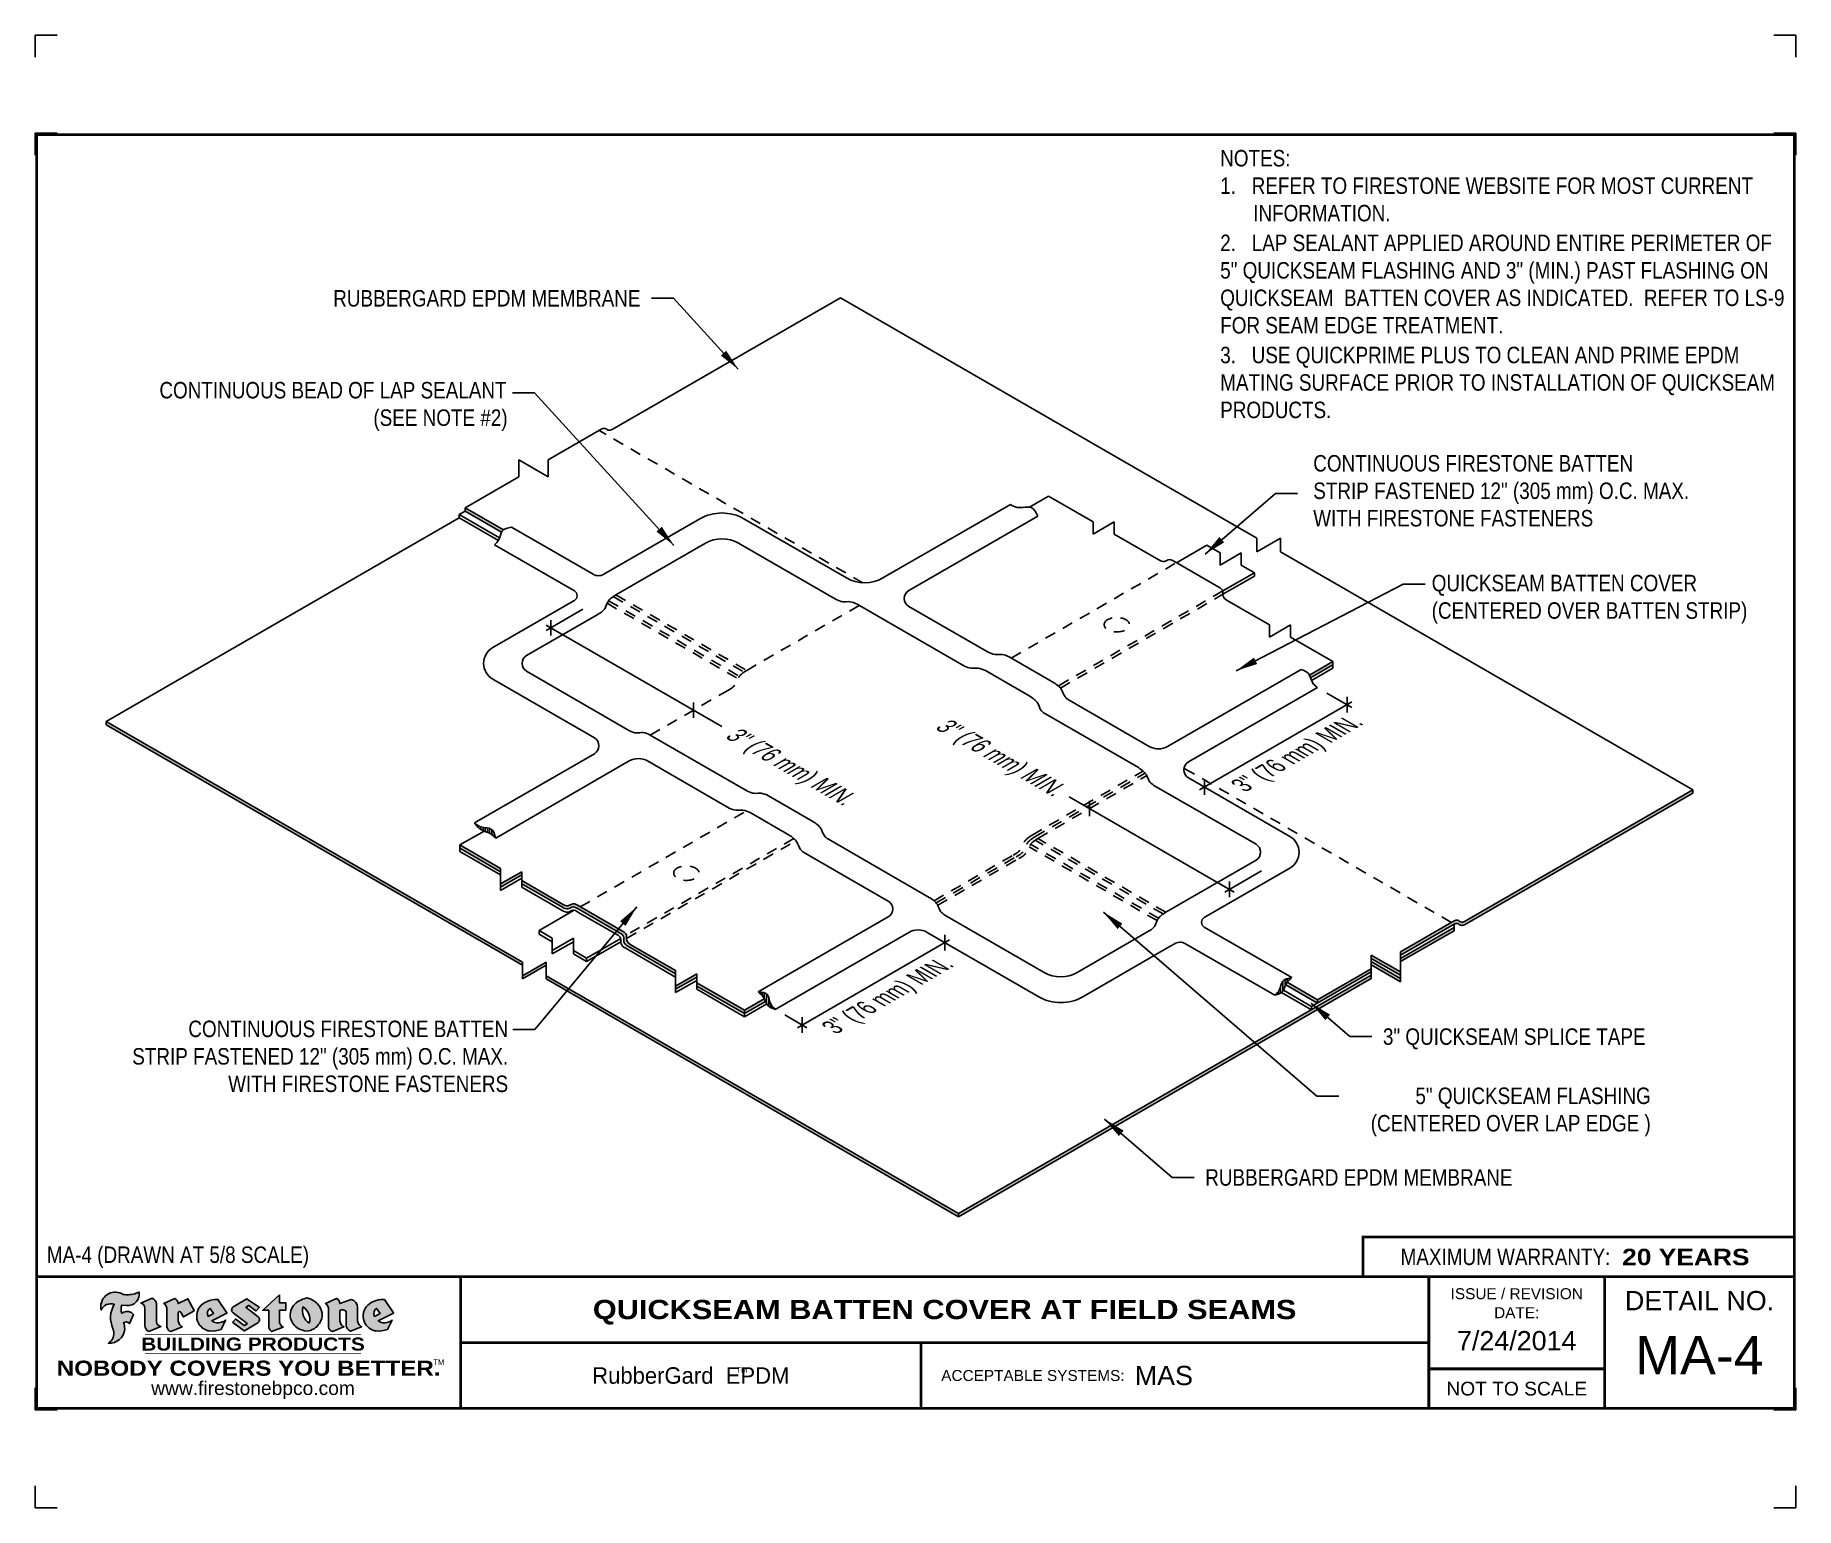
# Model space of a CAD drawing. Header units: inches. Extents: x 299.4 to 319.5, y -229 to -212.2.
import ezdxf
from ezdxf.enums import TextEntityAlignment as Align

# ---------------------------------------------------------------- set-up
doc = ezdxf.new("R2010")
doc.units = ezdxf.units.IN
doc.header["$MEASUREMENT"] = 0
doc.linetypes.add('HIDDEN2', pattern=[0.1875, 0.125, -0.0625])
doc.layers.get('0').update_dxf_attribs({"linetype": 'CONTINUOUS'})
doc.layers.get('DEFPOINTS').update_dxf_attribs({"linetype": 'CONTINUOUS'})
for name, color, linetype in [('FSBP-ACCESSORY-FIRESTONE', 7, 'CONTINUOUS'), ('FSBP-ANNO-NOTE', 7, 'CONTINUOUS'), ('FSBP-MEMBRANE', 7, 'CONTINUOUS'), ('FSBP-SEALANTS', 1, 'CONTINUOUS'), ('FSBP-TTLB', 7, 'CONTINUOUS'), ('FSBP-TTLB-BORDER', 7, 'CONTINUOUS'), ('FSBP-TTLB-TEXT', 7, 'CONTINUOUS')]:
    doc.layers.add(name, color=color, linetype=linetype)
doc.styles.add('FSBP_ARIAL', font='arial.ttf')
doc.styles.add('FSBP_ARIAL_BOLD', font='')
doc.styles.add('FSBP_ARIAL_NAR', font='ARIALN.TTF')
doc.styles.add('FSBP_BANKGOTHIC', font='bgothm.ttf')
doc.styles.get('FSBP_ARIAL_BOLD').set_extended_font_data('Arial Black')
doc.dimstyles.new('FSBP-LEADER', dxfattribs={"dimtxt": 0.1875, "dimasz": 0.25, "dimexe": 0.0625, "dimexo": 0.125, "dimgap": 0.125, "dimtad": 0, "dimtih": 1, "dimtoh": 1, "dimdec": 4, "dimzin": 0, "dimdsep": 46, "dimlunit": 4, "dimtxsty": 'FSBP_ARIAL_NAR', "dimcen": 0.09375, "dimclrd": 256, "dimclre": 256, "dimclrt": 256, "dimadec": 0, "dimazin": 0, "dimtfac": 1, "dimtdec": 4, "dimtofl": 0, "dimtmove": 0, "dimatfit": 3, "dimfxl": 1, "dimtolj": 1, "dimtzin": 0, "dimlwd": -1, "dimlwe": -1, "dimarcsym": 0})
pattern_1 = [(90, (156.5424210461586, 32.81133206987994), (-0.025, 3.469446951953614e-18), [])]

msp = doc.modelspace()

# ---------------------------------------------------------------- texts
at = {"layer": 'DEFPOINTS', "style": 'FSBP_ARIAL_NAR'}
msp.add_text('MA-4 (DRAWN AT 5/8 SCALE)', height=0.1875, dxfattribs=at).set_placement((299.5798584845293, -226.0823711702307), align=Align.MIDDLE_LEFT)
at = {"layer": 'FSBP-ANNO-NOTE', "style": 'FSBP_ARIAL_NAR'}
msp.add_text('RUBBERGARD EPDM MEMBRANE', height=0.1875, dxfattribs=at).set_placement((306.3335464980342, -215.1963255069642), align=Align.MIDDLE_RIGHT)
at = {"layer": 'FSBP-ANNO-NOTE', "style": 'FSBP_ARIAL_NAR', "oblique": 30}
msp.add_text('3" (76 mm) MIN.', height=0.1875, rotation=330.0000000000013, dxfattribs=at).set_placement((307.3342898336506, -220.1129378531384), align=Align.MIDDLE_LEFT)
msp.add_text('3" (76 mm) MIN.', height=0.1875, rotation=330.0000000000013, dxfattribs=at).set_placement((311.0797442768313, -220.7940882377953), align=Align.MIDDLE_RIGHT)
at = {"layer": 'FSBP-ANNO-NOTE', "style": 'FSBP_ARIAL_NAR', "oblique": 329.9999999999999}
for p in [(313.8584710787131, -220.3686309023031), (309.201770143275, -223.1234380142112)]:
    msp.add_text('3" (76 mm) MIN.', height=0.1875, rotation=30.00000000000054, dxfattribs=at).set_placement(p, align=Align.MIDDLE)
at = {"layer": 'FSBP-ANNO-NOTE', "style": 'FSBP_ARIAL_NAR'}
for s, p in [('3" QUICKSEAM SPLICE TAPE', (314.7809509414493, -223.5999637428367)), ('RUBBERGARD EPDM MEMBRANE', (312.7595522318238, -225.2030388937615))]:
    msp.add_text(s, height=0.1875, dxfattribs=at).set_placement(p, align=Align.MIDDLE_LEFT)
at = {"layer": 'FSBP-ANNO-NOTE', "char_height": 0.1875, "style": 'FSBP_ARIAL_NAR'}
for s, width, gutter_width, heights, insert, attachment_point in [('NOTES:\\P\\pi-0.375,l0.375;1.   REFER TO FIRESTONE WEBSITE FOR MOST CURRENT INFORMATION.\\P\\pi0,l0;{\\H0.083333x;\\P\\pi-0.375,l0.375;}2.   LAP SEALANT APPLIED AROUND ENTIRE PERIMETER OF 5" QUICKSEAM FLASHING AND 3" (MIN.) PAST FLASHING ON QUICKSEAM  BATTEN COVER AS INDICATED.  REFER TO LS-9 FOR SEAM EDGE TREATMENT.\\P{\\H0.083333x;\\P}3.   USE QUICKPRIME PLUS TO CLEAN AND PRIME EPDM MATING SURFACE PRIOR TO INSTALLATION OF QUICKSEAM PRODUCTS.', 6.488112746956148, 5, [3.356443627824802], (312.9296875, -213.5078125), 1), ('\\pi0.31332;CONTINUOUS BEAD OF LAP SEALANT \\P\\pi2.7476;(SEE NOTE #2)', 4.249410572331811, 2.5, [0.5969892251268937], (300.546875, -216.1484375), 1), ('CONTINUOUS FIRESTONE BATTEN STRIP FASTENED 12" (305 mm) O.C. MAX. WITH FIRESTONE FASTENERS', 4.276419237099617, 2.5, [1.098311050391207], (313.98828125, -216.98046875), 1), ('QUICKSEAM BATTEN COVER\\P(CENTERED OVER BATTEN STRIP)', 3.685317642099108, 2.5, [0.5849446624599784], (315.3359375, -218.34375), 1), ('CONTINUOUS FIRESTONE BATTEN STRIP FASTENED 12" (305 mm) O.C. MAX. WITH FIRESTONE FASTENERS', 4.276419237099617, 2.5, [1.098311050391207], (304.828125, -223.41796875), 3), ('5" QUICKSEAM FLASHING (CENTERED OVER LAP EDGE )', 3.503736355964065, 2.5, [0.5849446624599784], (317.828125, -224.1796875), 3)]:
    msp.add_mtext_dynamic_manual_height_columns(s, width=width, gutter_width=gutter_width, heights=heights, dxfattribs=dict(at, insert=insert, attachment_point=attachment_point))

# ---------------------------------------------------------------- blocks, each defined once
blk = doc.blocks.new('TTLB-EPDM_1')
at = {"layer": 'FSBP-TTLB-TEXT'}
h = blk.add_hatch(color=1, dxfattribs=at)
edge = h.paths.add_edge_path()
edge.add_arc((1.037309769669573, -0.1982514792917306), 0.1319107607348553, 264.0410451462098, 370.3106169565175)
edge.add_arc((1.027551646585694, 0.1214293576525799), 0.3273056962876235, 270.05058356628535, 295.23459397187514, ccw=False)
edge.add_arc((1.022801957313345, -0.06680179986895154), 0.1391656561713503, 249.3281275763668, 272.0749124149863, ccw=False)
edge.add_line((0.9736743133014443, -0.1970076156048179), (0.9474927838574558, -0.1852745150568325))
edge.add_arc((0.8939498971398288, -0.3394262635682071), 0.1631857907024099, 70.84590087378872, 194.3325259843273)
edge.add_arc((0.8444260109029493, -0.4259936440910768), 0.1179914261095279, 70.96950098067128, 156.9641407594482, ccw=False)
edge.add_arc((1.153141409296894, -0.4684497516079468), 0.3110405457095052, 150.3231137483159, 203.2084295854517)
edge.add_arc((0.7562495500622943, -0.6412608153899899), 0.1218587156617311, 0.8849157075190988, 24.34668939894999, ccw=False)
edge.add_arc((0.7493781665697374, -0.6475258110744375), 0.1289731377238325, -58.36655102076742, 3.6216782311386737, ccw=False)
edge.add_arc((0.8256699029544474, -0.5792158350996106), 0.1783301886510354, 267.2205474105585, 354.1381621173521)
edge.add_arc((0.7903121048625305, -0.6011409294291745), 0.212787892960859, 0.9996158580669322, 21.00503380861244)
edge.add_arc((1.01880712263941, -0.5666691048185161), 0.05136395668415847, 40.82117713173261, 125.52727787225791, ccw=False)
edge.add_line((1.057676976260041, -0.5330924682126437), (1.102776947655911, -0.4308018311949837))
edge.add_arc((1.040858222524664, -0.4699705673995949), 0.07326744446031509, 32.31675181867256, 66.31481236598174)
edge.add_arc((1.032262518825329, -0.5063316993097662), 0.1102246948011782, 69.8179132332389, 125.254734720681)
edge.add_arc((1.127708877207287, -0.368959353531244), 0.1659710644737306, 164.1569669952081, 196.5811013160487, ccw=False)
edge.add_line((0.9680425188342383, -0.3236487780942383), (1.023615334387159, -0.3294494641845773))
h = blk.add_hatch(color=1, dxfattribs=at)
edge = h.paths.add_edge_path()
edge.add_line((1.275239419159561, -0.6223407783464694), (1.415345367376062, -0.5660418822574371))
edge.add_arc((1.421019305783958, -0.5090099247487757), 0.05731350411836949, 181.9717871001989, 264.31851000495806, ccw=False)
edge.add_line((1.363739737527226, -0.5109819325197265), (1.363412352251203, -0.3102363679013962))
edge.add_arc((1.294263659668751, -0.3103491388303989), 0.06914878453844908, 0.0934405599591014, 72.42834396969012)
edge.add_line((1.315139561173908, -0.2444268274366692), (1.186839444240604, -0.3024209471341379))
edge.add_arc((1.175246268095289, -0.3585110609420917), 0.05727567197445628, -0.017399788185912257, 78.322067691347, ccw=False)
edge.add_line((1.232521937428658, -0.3585284546236807), (1.232574268422297, -0.555126496687123))
edge.add_arc((1.305699496415486, -0.5558575689677219), 0.07312888236350451, 179.4272023230205, 245.3845503102953)
h = blk.add_hatch(color=1, dxfattribs=at)
edge = h.paths.add_edge_path()
edge.add_line((1.792026821926584, -0.3839679064720229), (1.722158956877934, -0.2518542302253621))
edge.add_arc((1.720119655279638, -0.2529327078887852), 0.002306916790721817, 27.87197133405656, 117.3766794470751)
edge.add_line((1.719058846382097, -0.250884159729182), (1.610638460368705, -0.3070279753467702))
edge.add_arc((1.547088841662962, -0.3061026658494403), 0.06355635479880145, 359.165808011073, 425.8793658831422)
edge.add_line((1.573061729235633, -0.2480956029480268), (1.446879247402876, -0.3051325108639702))
edge.add_arc((1.407812067100189, -0.370357133046621), 0.07602957263902092, -3.441403975725109, 59.07992244284969, ccw=False)
edge.add_line((1.483704536400296, -0.3749210150788969), (1.483704536400296, -0.5723838140635706))
edge.add_arc((1.54053746518044, -0.568254406115083), 0.05698275005415228, 184.1557352478595, 255.3066498366543)
edge.add_line((1.526084036778343, -0.6233736605654059), (1.657291340682093, -0.570650514527486))
edge.add_arc((1.688298576827198, -0.5021390388423987), 0.0752015358480571, 207.5160880841914, 245.649226723163, ccw=False)
edge.add_arc((1.721050197024907, -0.4914488168456328), 0.1093332836229113, 179.4823365255141, 204.5537900001094, ccw=False)
edge.add_line((1.611721375809452, -0.4904610114968335), (1.611721375809452, -0.4126404716788983))
edge.add_arc((1.628589765097195, -0.414159299036043), 0.01693662875851176, 28.356188110622725, 174.8549701683585, ccw=False)
edge.add_arc((1.627340435522395, -0.4197189881350504), 0.02111886817708033, 22.216893572439517, 40.10213956426492, ccw=False)
edge.add_line((1.646891420738257, -0.4117336534413738), (1.666638796144639, -0.4549750258192233))
edge.add_arc((1.668737246926742, -0.4540167099035481), 0.002306916790685496, 204.545128184284, 299.6323508190091)
edge.add_line((1.669877862091766, -0.4560219186518992), (1.791128135493295, -0.3870515928837648))
edge.add_line((1.791128135493295, -0.3870515928837648), (1.792026821926584, -0.3839679064720229))
h = blk.add_hatch(color=1, dxfattribs=at)
h.paths.add_polyline_path([(2.063388732080512, -0.2583237030618903, 0.02524281661523788), (2.025024361750752, -0.2610532129309178, 0.1213611957758757), (1.901773912052249, -0.3008158885520373, 0.6151668103976068), (1.93274136141747, -0.6099060679591872, 0.05306812109568645), (1.967936229862175, -0.617865745600497, 0.1150932231766138), (2.099126721549737, -0.5994933789882708), (2.151195569562105, -0.4944891916583316, -0.08755405562188731), (2.104230609512001, -0.5187113292177372, -0.265591761123442), (1.992692314386659, -0.5010701623316862), (2.165347897647223, -0.4141184325909109, 0.4518949533370738), (2.166222728871162, -0.4107679608846269)])
h.paths.add_polyline_path([(2.014217313945437, -0.4188965037300676), (1.951113654018855, -0.4515330109460507, -0.3720533890450154), (1.973177450672722, -0.3607130665457561)], flags=16)
h = blk.add_hatch(color=1, dxfattribs=at)
edge = h.paths.add_edge_path()
edge.add_arc((2.260407392426802, -0.3775796671688782), 0.04152450223225729, 123.20805433950699, 232.2027298779723, ccw=False)
edge.add_line((2.237665217914071, -0.3428366421988329), (2.393535971665983, -0.2540943745380986))
edge.add_arc((2.394677353533142, -0.2560991469722482), 0.002306916790741334, 55.64644466176611, 119.65426054492559, ccw=False)
edge.add_line((2.395979141996861, -0.2541946229174954), (2.531809646140459, -0.3470380726374032))
edge.add_arc((2.530468902927946, -0.3489153772789875), 0.002306916790700397, -42.731101238422525, 54.4661353739603, ccw=False)
edge.add_line((2.532163440279987, -0.3504807552658491), (2.498457913851155, -0.3869673252714421))
edge.add_arc((2.496763376499139, -0.3854019472845934), 0.002306916790672934, 233.7527076894875, 317.26889876138785, ccw=False)
edge.add_line((2.495399362263356, -0.38726241234572), (2.413849913492982, -0.3274738082119626))
edge.add_arc((2.412485899257181, -0.3293342732731342), 0.002306916790720064, 53.75270768979358, 124.4135619297835)
edge.add_line((2.41118211687575, -0.3274311136421062), (2.382933981293377, -0.346782838468144))
edge.add_arc((2.38423776367478, -0.3486859980991606), 0.002306916790694898, 124.4135619293799, 231.8459020253626)
edge.add_line((2.382812599816248, -0.3505000469010184), (2.519899969301207, -0.4581994452042721))
edge.add_arc((2.494247019847682, -0.4908523236374461), 0.04152450223225742, -55.21225898295222, 51.84590202520428, ccw=False)
edge.add_line((2.517938320565804, -0.5249552055672808), (2.364434947484597, -0.6179520922513717))
edge.add_arc((2.36323960192349, -0.6159790200102006), 0.002306916790726996, 233.2955624372927, 301.20872157023314, ccw=False)
edge.add_line((2.361860787187538, -0.6178285429225383), (2.231266621301074, -0.5204709167214361))
edge.add_arc((2.232647938930649, -0.5186232623475259), 0.002306916790697672, 135.5134179846393, 233.21798691998708, ccw=False)
edge.add_line((2.231002150870836, -0.5170067083764565), (2.262839375599356, -0.4845937328397696))
edge.add_arc((2.264485163659225, -0.4862102868108537), 0.002306916790748497, 53.0352839999411, 135.513417985369, ccw=False)
edge.add_line((2.265872365996302, -0.4843670465239001), (2.361834678328762, -0.5565872257804898))
edge.add_arc((2.363221880665761, -0.5547439854936304), 0.002306916790627066, 233.0352840000685, 302.2362632414394)
edge.add_line((2.36445241715569, -0.5566953042850713), (2.39428499383348, -0.5378823484768844))
edge.add_arc((2.393054457343549, -0.5359310296853765), 0.002306916790685166, 302.2362632406177, 412.2027298768422)
edge.add_line((2.394468296066179, -0.5341081404551886), (2.234958295420142, -0.4103916733127022))
h = blk.add_hatch(color=1, dxfattribs=at)
edge = h.paths.add_edge_path()
edge.add_line((2.763460561272041, -0.2072496393923444), (2.763460561272041, -0.2969520779963801))
edge.add_arc((2.765767478062699, -0.2969520779963943), 0.00230691679065842, 179.9999999996471, 269.9999999996471)
edge.add_line((2.765767478062685, -0.2992589947870528), (2.835417693520355, -0.2992589947870528))
edge.add_arc((2.835417693520355, -0.3015659115777538), 0.002306916790701052, 0, 90, ccw=False)
edge.add_line((2.837724610311056, -0.3015659115777538), (2.837724610311056, -0.3790761307453892))
edge.add_arc((2.83541769352037, -0.3790761307453749), 0.002306916790686842, 269.99999999964706, 359.99999999964706, ccw=False)
edge.add_line((2.835417693520355, -0.3813830475360618), (2.765767478062685, -0.3813830475360618))
edge.add_arc((2.765767478062699, -0.3836899643267202), 0.00230691679065842, 90.00000000035294, 180.0000000003529)
edge.add_line((2.763460561272041, -0.3836899643267344), (2.763460561272041, -0.5033995910642801))
edge.add_arc((2.836735953378943, -0.5071368822038516), 0.07337063740681413, 177.0802527808789, 245.3249543133826)
edge.add_line((2.806105814540615, -0.5738080530967267), (2.674529557384915, -0.6226036013049594))
edge.add_arc((2.708610405062069, -0.564298408791804), 0.06753517344606039, 177.0345319916277, 239.6926428024901, ccw=False)
edge.add_line((2.641165668230087, -0.560804539009709), (2.641165668230087, -0.3836899643267344))
edge.add_arc((2.638858751439429, -0.3836899643267202), 0.00230691679065842, 359.9999999996471, 449.999999999647)
edge.add_line((2.638858751439443, -0.3813830475360618), (2.572857950769389, -0.3813830475360618))
edge.add_line((2.572857950769389, -0.3813830475360618), (2.763460561272041, -0.2072496393923444))
h = blk.add_hatch(color=1, dxfattribs=at)
edge = h.paths.add_edge_path(flags=16)
edge.add_arc((2.940363509127394, -0.4847985213681437), 0.1684614578629418, 344.5558804047865, 417.0140046669545)
edge.add_arc((3.194458079644619, -0.3883534532477785), 0.1684614578629414, 164.5558804047864, 237.0140046669546)
edge = h.paths.add_edge_path()
edge.add_arc((3.069375116502199, -0.4399344555144872), 0.1828726885096673, 136.0914512150047, 191.213418978326)
edge.add_arc((3.064939550433406, -0.4318234379590333), 0.1803148804748503, 194.0167254156723, 240.6663730831859)
edge.add_arc((3.098047041778981, -0.3845058757092554), 0.2378525180183701, 239.2975390661776, 264.2889872773176)
edge.add_arc((3.04884478212623, -0.4190232383793012), 0.203760689247156, 277.1986764832036, 326.503572961274)
edge.add_arc((3.077739326803546, -0.4341046616465112), 0.171374865791709, 325.3768876809902, 406.3828327799087)
edge.add_arc((3.011839488065919, -0.4896144380417797), 0.2571945645850002, 44.28462553519766, 73.82901434867304)
edge.add_arc((3.117152499586992, -0.4983433120546693), 0.2579560664039132, 97.50292863483666, 134.1039137579027)
h = blk.add_hatch(color=1, dxfattribs=at)
edge = h.paths.add_edge_path()
edge.add_line((3.322690228557462, -0.5721896537377091), (3.322690228557462, -0.3749210150788969))
edge.add_arc((3.246797759257384, -0.3703571330465745), 0.076029572638996, 356.5585960242387, 419.0799224428129)
edge.add_line((3.285864939560099, -0.3051325108639702), (3.412047421392799, -0.2480956029480268))
edge.add_arc((3.386074533820159, -0.3061026658494941), 0.06355635479883807, 0.3962622833877276, 65.87936588318718, ccw=False)
edge.add_line((3.449629368605429, -0.3056631084210863), (3.580526418688805, -0.2593848434574539))
edge.add_arc((3.555744121700958, -0.3530904070730321), 0.09692726601172152, 2.366977007666776, 75.18615851992018, ccw=False)
edge.add_line((3.652588689330287, -0.3490873311063041), (3.652588689330287, -0.4883770011386872))
edge.add_arc((3.761877549389556, -0.4914934052703811), 0.1093332836229047, 178.3666365323574, 204.5537900000422)
edge.add_arc((3.729125929191727, -0.5021836272670953), 0.07520153584796169, 207.5160880841711, 245.2240541443093)
edge.add_line((3.697611150971852, -0.5704631245385627), (3.572585913552643, -0.6207021253773775))
edge.add_arc((3.59534718600759, -0.5526356419907701), 0.07177131519198746, 180.3328587115751, 251.51018566665869, ccw=False)
edge.add_line((3.523577081955409, -0.5530525936986663), (3.523577081955409, -0.4153032515383615))
edge.add_arc((3.486319529276879, -0.4148773504126441), 0.0372599868942854, 359.3450650296066, 449.0500281941028)
edge.add_arc((3.482769874121713, -0.4419622099033496), 0.06447454900600783, 86.29402372314017, 119.8211331593848)
edge.add_line((3.450707067966732, -0.3860252459975726), (3.450707067966732, -0.4904610114968335))
edge.add_arc((3.560035889182251, -0.491448816845647), 0.1093332836229751, 179.4823365255069, 204.5537900001023)
edge.add_arc((3.527284268984408, -0.5021390388424952), 0.07520153584796385, 207.5160880841699, 245.6492267231416)
edge.add_line((3.496277032839316, -0.570650514527486), (3.365069728935509, -0.6233736605654059))
edge.add_arc((3.37950248606194, -0.5682868177318081), 0.05694615642555727, 183.9298782390169, 255.318496325343, ccw=False)
h = blk.add_hatch(color=1, dxfattribs=at)
h.paths.add_polyline_path([(3.957695472291277, -0.2583237030618903, 0.02524281661523822), (3.919331101961575, -0.2610532129309178, 0.1085638477195505), (3.807890832595604, -0.2939221658134414, 0.6425897848490651), (3.827048101628293, -0.6099060679591872, 0.05306812109569052), (3.862242970072884, -0.617865745600497, 0.1150932231766133), (3.993433461760503, -0.5994933789882708), (4.045502309772871, -0.4944891916583316, -0.08755405562189084), (3.998537349722767, -0.5187113292177372, -0.2655917611234366), (3.886999054597368, -0.5010701623316862), (4.059654637857989, -0.4141184325909109, 0.4518949533370731), (4.060529469081928, -0.4107679608846269)])
h.paths.add_polyline_path([(3.90852405415626, -0.4188965037300676), (3.845420394229677, -0.4515330109460507, -0.3720533890450147), (3.867484190883488, -0.3607130665457561)], flags=16)
at = {"layer": 'DEFPOINTS', "linetype": 'Continuous', "ltscale": 1.75}
for points in [[(-0.015625, 13.88083333333333), (-0.015625, 14.13083333333333), (0.234375, 14.13083333333333)], [(20.01562500000003, 13.88083333333333), (20.01562500000003, 14.13083333333333), (19.76562500000003, 14.13083333333333)], [(-0.015625, -2.380833333333342), (-0.015625, -2.630833333333342), (0.234375, -2.630833333333342)], [(20.01562500000003, -2.380833333333342), (20.01562500000003, -2.630833333333342), (19.76562500000003, -2.630833333333342)]]:
    blk.add_lwpolyline(points, dxfattribs=at)
at = {"layer": 'DEFPOINTS', "color": 1}
for points in [[(0.234375, 13.015625), (-0.015625, 13.015625), (-0.015625, 12.765625)], [(20.015625, 12.765625), (20.015625, 13.015625), (19.765625, 13.015625)], [(0.234375, -1.515625), (-0.015625, -1.515625), (-0.015625, -1.265625)], [(20.015625, -1.265625), (20.015625, -1.515625), (19.765625, -1.515625)]]:
    blk.add_lwpolyline(points, dxfattribs=at)
at = {"layer": 'FSBP-TTLB', "const_width": 0.03125}
blk.add_lwpolyline([(15.09028770518938, 0), (20, 0), (20, 0.4512598240669945), (15.09028770518938, 0.4512598240669945)], close=True, dxfattribs=at)
for points in [[(0, 0), (0, -1.5), (20, -1.5), (20, 0), (0, 0)], [(4.825208527206769, 0), (4.825208527206769, -0.75)], [(15.84028770518938, 0), (15.84028770518938, -1.5)], [(17.84110496735593, 0), (17.84110496735593, -1.5)], [(20, 0), (20, -1.5)], [(4.825208527206769, -0.75), (15.84028770518938, -0.75)], [(4.825208527206769, -0.75), (4.825208527206769, -1.5)], [(15.84028770518938, -1.048740175933006), (17.84110496735593, -1.048740175933006)]]:
    blk.add_lwpolyline(points, dxfattribs=at)
at = {"layer": 'FSBP-TTLB-BORDER', "const_width": 0.03125}
blk.add_lwpolyline([(20, 0), (20, 13), (0, 13), (0, 0)], dxfattribs=at)
at = {"layer": 'FSBP-TTLB-TEXT', "color": 1}
blk.add_line((0.7358432058323388, -0.379822754145593), (0.7358432058323388, -0.379822754145593), dxfattribs=at)
for points in [[(1.023615323725323, -0.3294494630716969, 0.5000510906601082), (1.167090420776901, -0.1746414942047778, -0.1103304102359608), (1.027840608309816, -0.2058762110801382, -0.09957876667165425), (0.9736743133014443, -0.1970076156048179), (0.9474927838574558, -0.1852745150568325, 0.5978159689075124), (0.7358432058323388, -0.379822754145593, -0.3938834584182213), (0.8828996422548698, -0.3144510229727047, 0.2349406564350952), (0.86727108227484, -0.5910237178633082, -0.1027304183841549), (0.8780937320133262, -0.6393788197974146, -0.2772692352614086), (0.8170223912655956, -0.7573362346216896, 0.3985429150902959), (1.003067614090241, -0.5974286950643517, 0.0875124847930418), (0.9889600163401155, -0.5248671157293501, -0.3874031597924062), (1.057676976260041, -0.5330924682126437), (1.102776947655911, -0.4308018311949837, 0.1494423498871741), (1.07029056398062, -0.4028746979725923, 0.2467195073738216), (0.9686394281704906, -0.4163228904100862, -0.1424285161541127), (0.9680425188342383, -0.3236487780942383), (1.023615334387159, -0.3294494641845773)], [(2.166222728871162, -0.4107679608846269), (2.063388732080512, -0.2583237030618903, 0.02524281661523788), (2.025024361750752, -0.2610532129309178, 0.1085638477195265), (1.913584092384895, -0.2939221658134414, 0.6425897848491228), (1.93274136141747, -0.6099060679591872, 0.05306812109568648), (1.967936229862175, -0.617865745600497, 0.1150932231766137), (2.099126721549737, -0.5994933789882708), (2.151195569562105, -0.4944891916583316, -0.0875540556218873), (2.104230609512001, -0.5187113292177372, -0.2655917611234418), (1.992692314386659, -0.5010701623316862), (2.165347897647223, -0.4141184325909109)], [(2.763460561272041, -0.2072496393923444), (2.763460561272041, -0.2969520779963801, 0.4142135623730958), (2.765767478062685, -0.2992589947870528), (2.835417693520355, -0.2992589947870528, -0.414213562373095), (2.837724610311056, -0.3015659115777538), (2.837724610311056, -0.3790761307453892, -0.4142135623730938), (2.835417693520355, -0.3813830475360618), (2.765767478062685, -0.3813830475360618, 0.4142135623730958), (2.763460561272041, -0.3836899643267344), (2.763460561272041, -0.5033995910642801, 0.3068985753588853), (2.806105814540615, -0.5738080530967267), (2.674529557384915, -0.6226036013049594, -0.2804194150632976), (2.641165668230087, -0.560804539009709), (2.641165668230087, -0.3836899643267344, 0.414213562373095), (2.638858751439443, -0.3813830475360618), (2.572857950769389, -0.3813830475360618), (2.763460561272041, -0.2072496393923444)], [(4.060529469081928, -0.4107679608846269), (3.957695472291277, -0.2583237030618903, 0.02524281661523788), (3.919331101961575, -0.2610532129309178, 0.1085638477195265), (3.807890832595604, -0.2939221658134414, 0.6425897848491228), (3.827048101628293, -0.6099060679591872, 0.05306812109568648), (3.862242970072884, -0.617865745600497, 0.1150932231766137), (3.993433461760503, -0.5994933789882708), (4.045502309772871, -0.4944891916583316, -0.0875540556218873), (3.998537349722767, -0.5187113292177372, -0.2655917611234418), (3.886999054597368, -0.5010701623316862), (4.059654637857989, -0.4141184325909109)], [(4.059654637857989, -0.4141184325909109, 0.4518949533370731), (4.060529469081928, -0.4107679608846269, 0.4518949533370731)]]:
    blk.add_lwpolyline(points, format="xyb", dxfattribs=at)
for points in [[(1.275239419159561, -0.6223407783464694), (1.415345367376062, -0.5660418822574371, -0.3756100036733062), (1.363739737527226, -0.5109819325197265), (1.363412352251203, -0.3102363679013962, 0.3265360292958048), (1.315139561173908, -0.2444268274366692), (1.186839444240604, -0.3024209471341379, -0.3557863980845349), (1.232521937428658, -0.3585284546236807), (1.232574268422297, -0.555126496687123, 0.2960110723418457)], [(1.792026821926584, -0.3839679064720229), (1.722158956877934, -0.2518542302253621, 0.4116839150163434), (1.719058846382097, -0.250884159729182), (1.610638460368705, -0.3070279753467702, 0.2996033003794034), (1.573061729235633, -0.2480956029480268), (1.446879247402876, -0.3051325108639702, -0.2797757560995365), (1.483704536400296, -0.3749210150788969), (1.483704536400296, -0.5723838140635706, 0.320828638474519), (1.526084036778343, -0.6233736605654059), (1.657291340682093, -0.570650514527486, -0.1679398621276611), (1.621603752698661, -0.5368819723450571, -0.1098333365370753), (1.611721375809452, -0.4904610114968335), (1.611721375809452, -0.4126404716788983, -0.743334502655012), (1.64349420176768, -0.4061152228778298, -0.07819791644735608), (1.646891420738257, -0.4117336534413738), (1.666638796144639, -0.4549750258192233, 0.4404648714563479), (1.669877862091766, -0.4560219186518992), (1.791128135493295, -0.3870515928837648)], [(1.951113654018855, -0.4515330109460507), (2.014217313945437, -0.4188965037300676), (1.973177450672722, -0.3607130665457561, 0.3720533890450154)], [(2.234958295420142, -0.4103916733127022, -0.5150044486718882), (2.237665217914071, -0.3428366421988329), (2.393535971665983, -0.2540943745380986, -0.2867822934100265), (2.395979141996861, -0.2541946229174954), (2.531809646140459, -0.3470380726374032, -0.4515027974650387), (2.532163440279987, -0.3504807552658491), (2.498457913851155, -0.3869673252714421, -0.3814439164929681), (2.495399362263356, -0.38726241234572), (2.413849913492982, -0.3274738082119626, 0.3184718635035665), (2.41118211687575, -0.3274311136421062), (2.382933981293377, -0.346782838468144, 0.5064094529656681), (2.382812599816248, -0.3505000469010184), (2.519899969301207, -0.4581994452042721, -0.5043597839115849), (2.517938320565804, -0.5249552055672808), (2.364434947484597, -0.6179520922513717, -0.3053163970316367), (2.361860787187538, -0.6178285429225383), (2.231266621301074, -0.5204709167214361, -0.4541703869768119), (2.231002150870836, -0.5170067083764565), (2.262839375599356, -0.4845937328397696, -0.3762644290664977), (2.265872365996302, -0.4843670465239001), (2.361834678328762, -0.5565872257804898, 0.3114700032088108), (2.36445241715569, -0.5566953042850713), (2.39428499383348, -0.5378823484768844, 0.520381097387146), (2.394468296066179, -0.5341081404551886)], [(2.937624918725987, -0.3131105398334029, 0.2452625673097023), (2.889993533867141, -0.4754966266250307, 0.2064059665179019), (2.976604338974084, -0.5890186876871866, 0.1094800500670344), (3.074378098474654, -0.6211778035979165, 0.2185147641853038), (3.218764944843201, -0.5314757029352819, 0.3689489483072479), (3.195959963110113, -0.3100352223135445, 0.1296305888694145), (3.0834694040758, -0.242595816912754, 0.1610736375384317)], [(3.10274193015772, -0.5296595419651595, 0.3271311138286319), (3.032079658614293, -0.3434924326507627, 0.3271311138286322)], [(3.322690228557462, -0.5721896537377091), (3.322690228557462, -0.3749210150788969, 0.2797757560995341), (3.285864939560099, -0.3051325108639702), (3.412047421392799, -0.2480956029480268, -0.2937618496109166), (3.449629368605429, -0.3056631084210863), (3.580526418688805, -0.2593848434574539, -0.3288760160581939), (3.652588689330287, -0.3490873311063041), (3.652588689330287, -0.4883770011386872, 0.114762897203527), (3.662431105063263, -0.536926560769686, 0.166032965990522), (3.697611150971852, -0.5704631245385627), (3.572585913552643, -0.6207021253773775, -0.3209557512194564), (3.523577081955409, -0.5530525936986663), (3.523577081955409, -0.4153032515383615, 0.4127061514896111), (3.48693727661589, -0.3776224848030694, 0.1473421876160361), (3.450707067966732, -0.3860252459975726), (3.450707067966732, -0.4904610114968335, 0.1098333365370753), (3.460589444855941, -0.5368819723450855, 0.1679398621276611), (3.496277032839316, -0.570650514527486), (3.365069728935509, -0.6233736605654059, -0.3219729545308964), (3.322690228557462, -0.5721896537377091, 29.1476284739)], [(3.845420394229677, -0.4515330109460507), (3.90852405415626, -0.4188965037300676), (3.867484190883488, -0.3607130665457561, 0.3720533890450154)]]:
    blk.add_lwpolyline(points, format="xyb", close=True, dxfattribs=at)
at = {"layer": 'FSBP-TTLB-TEXT'}
for points, const_width in [([(1.233926579809207, -0.6584455781731435), (3.691229482685259, -0.6584455781731577)], 0.0078125), ([(10.06152282927678, -0.75), (10.06152282927678, -1.5)], 0.03125), ([(1.233926579809207, -0.8761560960495984), (3.691229482685259, -0.8761560960495842)], 0.0078125)]:
    blk.add_lwpolyline(points, dxfattribs=dict(at, const_width=const_width))
at = {"layer": 'FSBP-TTLB-TEXT', "color": 1}
for centre, start, end in [((1.789987520328282, -0.3850463841354355), 299.6323508193319, 27.87197133380463), ((2.164310260790558, -0.412058050385383), 296.7304547840455, 34.00233684987403)]:
    blk.add_arc(centre, 0.00230691679068068, start, end, dxfattribs=at)
at = {"layer": 'FSBP-TTLB-TEXT', "style": 'FSBP_ARIAL_NAR'}
blk.add_text('MAXIMUM WARRANTY:', height=0.1875, dxfattribs=at).set_placement((17.90516569312837, 0.2256299120335257), align=Align.MIDDLE_RIGHT)
at = {"layer": 'FSBP-TTLB-TEXT'}
for s, height, style, p in [('ISSUE / REVISION', 0.125, 'FSBP_ARIAL', (16.84069633627263, -0.1938496373466023)), ('DETAIL NO.', 0.21875, 'FSBP_ARIAL', (18.92055248367797, -0.2724398367368792)), ('DATE:', 0.125, 'FSBP_ARIAL', (16.84069633627263, -0.409973105348854)), ('www.firestonebpco.com', 0.15625, 'FSBP_ARIAL', (2.462578031247233, -1.268657306740124)), ('RubberGard  EPDM', 0.1875, 'FSBP_BANKGOTHIC', (7.443365678241776, -1.125)), ('TM', 0.0625, 'FSBP_BANKGOTHIC', (8.023397742165457, -1.062518816683806)), ('NOT TO SCALE', 0.15625, 'FSBP_ARIAL', (16.84069633627263, -1.274370087966503))]:
    blk.add_text(s, height=height, dxfattribs=dict(at, style=style)).set_placement(p, align=Align.MIDDLE_CENTER)
at = {"layer": 'FSBP-TTLB-TEXT', "lineweight": 18, "style": 'FSBP_ARIAL_BOLD'}
blk.add_text('BUILDING PRODUCTS', height=0.1484375, dxfattribs=at).set_placement((2.462578031247233, -0.7673008371113639), align=Align.MIDDLE_CENTER)
at = {"layer": 'FSBP-TTLB-TEXT', "color": 1}
for s, height, style, p in [('NOBODY COVERS YOU BETTER.', 0.171875, 'FSBP_ARIAL_BOLD', (2.412604263603384, -1.041650450587369)), ('TM', 0.0625, 'FSBP_BANKGOTHIC', (4.576671173373001, -0.9725745042934193))]:
    blk.add_text(s, height=height, dxfattribs=dict(at, style=style)).set_placement(p, align=Align.MIDDLE_CENTER)
at = {"layer": 'FSBP-TTLB-TEXT', "style": 'FSBP_ARIAL'}
blk.add_text('ACCEPTABLE SYSTEMS:', height=0.125, dxfattribs=at).set_placement((10.29281281591562, -1.125), align=Align.MIDDLE_LEFT)
at = {"layer": 'FSBP-TTLB-TEXT'}
for tag, height, style, p in [('MAXIMUM_WARRANTY', 0.1875, 'FSBP_ARIAL_BOLD', (18.03987100774941, 0.2240244307510579)), ('ACCPT_SYSTEMS', 0.21875, 'FSBP_ARIAL', (12.49438170418193, -1.125))]:
    blk.add_attdef(tag, text='', height=height, dxfattribs=dict(at, style=style)).set_placement(p, align=Align.MIDDLE_LEFT)
for tag, height, style, p in [('DETAIL_DESCP_LINE_1', 0.21875, 'FSBP_ARIAL_BOLD', (10.33118450231211, -0.3736318192489421)), ('ISSUE_REV_DATE', 0.21875, 'FSBP_ARIAL', (16.84069633627263, -0.7282559425942452)), ('DETAIL_NUMBER', 0.4375, 'FSBP_ARIAL', (18.91941590748775, -0.8931630692489421))]:
    blk.add_attdef(tag, text='', height=height, dxfattribs=dict(at, style=style)).set_placement(p, align=Align.MIDDLE_CENTER)

# ---------------------------------------------------------------- hatches: boundary and pattern name
at = {"layer": 'FSBP-MEMBRANE'}
h = msp.add_hatch(color=256, dxfattribs=at)
edge = h.paths.add_edge_path()
edge.add_line((304.3386251699789, -217.5813249547698), (304.3386251699789, -217.6188249547704))
edge.add_line((304.3386251699789, -217.6188249547704), (304.7526453360551, -217.8578596091045))
edge.add_spline(control_points=[(304.7526453360551, -217.8578596091044), (304.7547893825515, -217.8537214416089), (304.7606683385544, -217.844202025099), (304.7686318122929, -217.8365994494789), (304.7739320277897, -217.8326494863072)], knot_values=[0.09305818166656854, 0.09305818166656854, 0.09305818166656854, 0.09305818166656854, 0.1078660927227675, 0.1292804234083405, 0.1292804234083405, 0.1292804234083405, 0.1292804234083405], degree=3, periodic=0)
edge.add_line((304.7739320277897, -217.8326494863072), (304.3386251699789, -217.5813249547698))
h = msp.add_hatch(color=256, dxfattribs=at)
edge = h.paths.add_edge_path()
edge.add_line((314.2106001590197, -219.3687616886824), (314.2106001590197, -219.3312616886822))
edge.add_line((314.2106001590197, -219.3312616886822), (313.9449854502066, -219.4846144123163))
edge.add_spline(control_points=[(313.9449854502066, -219.4846144123162), (313.9496912184102, -219.4941367927862), (313.9534384673494, -219.5045396787585), (313.9570266901027, -219.5151623992208)], knot_values=[0.1647483689933824, 0.1647483689933824, 0.1647483689933824, 0.1647483689933824, 0.2039123786530709, 0.2039123786530709, 0.2039123786530709, 0.2039123786530709], degree=3, periodic=0)
edge.add_line((313.9570266901028, -219.5151623992209), (314.2106001590197, -219.3687616886824))
msp.add_hatch(color=256, dxfattribs=at).paths.add_polyline_path([(300.2533434398612, -220.0149634613694), (300.2533434398612, -220.0524634613693), (304.9919738518308, -222.78831300531), (304.9919738518308, -222.7508130053101)])
h = msp.add_hatch(color=256, dxfattribs=at)
h.paths.add_polyline_path([(314.648098235237, -222.9394396593507), (314.648098235237, -222.9019396593504), (309.9509155651219, -225.6138593383745), (309.9509155651218, -225.6513593383743)])
edge = h.paths.add_edge_path()
edge.add_line((318.3054829631394, -220.8278476021662), (318.3054829631394, -220.7903476021662))
edge.add_line((318.3054829631394, -220.7903476021662), (315.7106016935041, -222.2885030017052))
edge.add_spline(control_points=[(315.7106016935044, -222.2885030017051), (315.6948953680189, -222.2941133465394), (315.6656825345216, -222.3045482550518), (315.6323505149326, -222.2684101699593), (315.6056104070192, -222.277347076504), (315.5923366926646, -222.2817833317754)], knot_values=[0, 0, 0, 0, 0.05493264237406309, 0.1021714554888801, 0.1487343684921068, 0.1487343684921068, 0.1487343684921068, 0.1487343684921068], degree=3, periodic=0)
edge.add_line((315.5923366926644, -222.2817833317757), (314.9818393551752, -222.6342541339145))
edge.add_line((314.9818393551752, -222.6342541339145), (314.9818393551752, -222.6717541339146))
edge.add_line((314.9818393551752, -222.6717541339146), (315.5923366926646, -222.3192833317753))
edge.add_spline(control_points=[(315.5923366926646, -222.3192833317754), (315.6056104070193, -222.3148470765041), (315.6323505149326, -222.3059101699594), (315.6656825345215, -222.3420482550517), (315.6948953680189, -222.3316133465394), (315.7106016935044, -222.3260030017051)], knot_values=[0, 0, 0, 0, 0.04656291300322672, 0.09380172611804369, 0.148734368492115, 0.148734368492115, 0.148734368492115, 0.148734368492115], degree=3, periodic=0)
edge.add_line((315.7106016935041, -222.3260030017053), (318.3054829631393, -220.8278476021662))
h.paths.add_polyline_path([(314.648098235237, -222.8644396593506), (314.6480982352369, -222.8269396593504), (314.0361972952394, -223.1802208317754), (314.0361972952394, -223.2177208317754)])
h.paths.add_polyline_path([(314.6480982352369, -222.6717541339145), (314.6480982352369, -222.7092541339147), (314.9818393551752, -222.9019396593507), (314.9818393551752, -222.8644396593505)])
h.paths.add_polyline_path([(314.6480982352369, -222.7467541339146), (314.6480982352369, -222.7842541339146), (314.9818393551752, -222.9769396593506), (314.9818393551752, -222.9394396593505)])
h.paths.add_polyline_path([(315.5923366926647, -222.3942833317756), (315.5923366926646, -222.3567833317754), (314.9818393551752, -222.7092541339146), (314.9818393551752, -222.7467541339149)])
h = msp.add_hatch(color=256, dxfattribs=at)
h.paths.add_polyline_path([(304.2801732777965, -221.4182356595484), (304.2801732777965, -221.4557356595486), (304.7423072909427, -221.7225488564401), (304.7423072909426, -221.6850488564401)])
h.paths.add_polyline_path([(304.982437909884, -221.76004885644), (304.982437909884, -221.7225488564401), (304.7423072909427, -221.8611883339266), (304.7423072909427, -221.8986883339267)])
edge = h.paths.add_edge_path()
edge.add_line((304.982437909884, -221.8236883339265), (304.982437909884, -221.8611883339267))
edge.add_line((304.982437909884, -221.8611883339267), (305.4445719229795, -222.128001530789))
edge.add_spline(control_points=[(305.4445719229837, -222.1280015307912), (305.4657988204937, -222.1391947572639), (305.5071458475504, -222.160997596685), (305.5654664160084, -222.1102093221843), (305.6042545976081, -222.1337561301524), (305.6234288783937, -222.1453960959606)], knot_values=[0, 0, 0, 0, 0.07911062281623087, 0.1540964269747002, 0.2274015220446953, 0.2274015220446953, 0.2274015220446953, 0.2274015220446953], degree=3, periodic=0)
edge.add_line((305.623428878395, -222.1453960959616), (306.0967389502476, -222.4186617933555))
edge.add_spline(control_points=[(306.0967389502474, -222.4186617933555), (306.1155440497463, -222.4308892248313), (306.1535854043358, -222.455624433306), (306.1331216051255, -222.5302030525872), (306.1707015500883, -222.5580003220542), (306.1899944883464, -222.5722709923306)], knot_values=[0, 0, 0, 0, 0.07330509507001753, 0.1482908992285296, 0.227401522044658, 0.227401522044658, 0.227401522044658, 0.227401522044658], degree=3, periodic=0)
edge.add_line((306.1899944883471, -222.5722709923312), (306.7327975271278, -222.8856584728881))
edge.add_line((306.7327975271278, -222.8856584728881), (306.7327975271278, -222.8481584728881))
edge.add_line((306.7327975271278, -222.848158472888), (306.2224704409884, -222.5535209923309))
edge.add_spline(control_points=[(306.2224704409883, -222.5535209923307), (306.2031775027303, -222.5392503220542), (306.1773635062992, -222.5201561319076), (306.1758244740657, -222.4903321177295), (306.1758365977635, -222.4826345936904)], knot_values=[0, 0, 0, 0, 0.07911062281619348, 0.1058501980217167, 0.1058501980217167, 0.1058501980217167, 0.1058501980217167], degree=3, periodic=0)
edge.add_spline(control_points=[(306.1758365977635, -222.4826345936904), (306.1758570716173, -222.4696354259058), (306.1770208856922, -222.456170073368), (306.1737981834555, -222.4447489726979)], knot_values=[0.1058501980217167, 0.1058501980217167, 0.1058501980217167, 0.1058501980217167, 0.1510065655522971, 0.1510065655522971, 0.1510065655522971, 0.1510065655522971], degree=3, periodic=0)
edge.add_spline(control_points=[(306.1737981834555, -222.4447489726979), (306.1735776674163, -222.4439674745329), (306.1676177500848, -222.4248820511618), (306.1480200023882, -222.4121392248313), (306.1292149028893, -222.3999117933555)], knot_values=[0.1510065655522971, 0.1510065655522971, 0.1510065655522971, 0.1510065655522971, 0.1540964269746489, 0.2274015220446077, 0.2274015220446077, 0.2274015220446077, 0.2274015220446077], degree=3, periodic=0)
edge.add_line((306.1292149028897, -222.3999117933559), (305.6249235656406, -222.1087590540454))
edge.add_spline(control_points=[(305.6249235656389, -222.108759054044), (305.6057492848532, -222.0971190882357), (305.5669611032536, -222.0735722802677), (305.5086405347956, -222.1243605547683), (305.4672935077389, -222.1025577153472), (305.4460666102289, -222.0913644888745)], knot_values=[0, 0, 0, 0, 0.07330509506999511, 0.1482908992284644, 0.2274015220446519, 0.2274015220446519, 0.2274015220446519, 0.2274015220446519], degree=3, periodic=0)
edge.add_line((305.4460666102254, -222.0913644888726), (304.982437909884, -221.8236883339265))
h.paths.add_polyline_path([(306.9729281460693, -222.9231584728881), (306.9729281460693, -222.885658472888), (306.7327975271278, -223.0242979503745), (306.7327975271278, -223.0617979503746)])
h.paths.add_polyline_path([(306.9729281460693, -222.9867979503745), (306.9729281460692, -223.0242979503746), (307.5157311848506, -223.3376854309319), (307.5157311848506, -223.3001854309321)])
edge = h.paths.add_edge_path()
edge.add_spline(control_points=[(307.7560175110495, -223.1989560558184), (307.7515626885778, -223.1890851894342), (307.7472643606102, -223.1789980718116), (307.7424914708407, -223.1692653187741)], knot_values=[0.12616494056898, 0.12616494056898, 0.12616494056898, 0.12616494056898, 0.1643446745550489, 0.1643446745550489, 0.1643446745550489, 0.1643446745550489], degree=3, periodic=0)
edge.add_line((307.7424914708407, -223.1692653187741), (307.5157311848507, -223.300185430932))
edge.add_line((307.5157311848507, -223.3001854309319), (307.5157311848507, -223.337685430932))
edge.add_line((307.5157311848507, -223.337685430932), (307.7560175110495, -223.1989560558184))
h = msp.add_hatch(color=256, dxfattribs=at)
h.paths.add_polyline_path([(305.2619728504815, -222.906696999862), (305.2619728504815, -222.944196999862), (309.9509155651219, -225.6513593383743), (309.9509155651219, -225.6138593383743)])
h.paths.add_polyline_path([(305.2619728504815, -222.7883130053102), (305.2619728504815, -222.7508130053102), (304.9919738518308, -222.906696999862), (304.9919738518308, -222.9441969998621)])
h = msp.add_hatch(color=256, dxfattribs=at)
edge = h.paths.add_edge_path()
edge.add_spline(control_points=[(313.691351357623, -222.9811239368637), (313.6862516280086, -222.9879123849496), (313.6804396921642, -222.9970088867666), (313.6757444953116, -223.0069348532685), (313.6747919146123, -223.0090633379837)], knot_values=[0.1834343682208859, 0.1834343682208859, 0.1834343682208859, 0.1834343682208859, 0.2090174983792092, 0.2158800663293832, 0.2158800663293832, 0.2158800663293832, 0.2158800663293832], degree=3, periodic=0)
edge.add_line((313.6747919146123, -223.0090633379837), (314.0361972952394, -223.2177208317754))
edge.add_line((314.0361972952394, -223.2177208317754), (314.0361972952394, -223.1802208317755))
edge.add_line((314.0361972952394, -223.1802208317755), (313.691351357623, -222.9811239368636))
at = {"layer": 'FSBP-SEALANTS'}
h = msp.add_hatch(dxfattribs=at)
h.set_pattern_fill('ANSI31', color=256, scale=0.2, angle=45, style=0)
h.set_pattern_definition(pattern_1)
edge = h.paths.add_edge_path()
edge.add_spline(control_points=[(304.6860798627538, -221.3401353834578), (304.6756656226019, -221.3003558525004), (304.6534446743019, -221.2154779461036), (304.5239250310443, -221.2269887577722), (304.4673693371226, -221.1846458887418), (304.4441891602524, -221.1672910456613)], knot_values=[0, 0, 0, 0, 0.1314172801804019, 0.2804061118279817, 0.3838827849827198, 0.3838827849827198, 0.3838827849827198, 0.3838827849827198], degree=3, periodic=0)
edge.add_spline(control_points=[(304.4441891602524, -221.1672910456613), (304.4702748829645, -221.199923015744), (304.5015792540423, -221.2390832610529), (304.5458424797034, -221.2576647552941), (304.5533989303821, -221.2604887554788)], knot_values=[0.1878152017506203, 0.1878152017506203, 0.1878152017506203, 0.1878152017506203, 0.3328294689591825, 0.3618406823695032, 0.3618406823695032, 0.3618406823695032, 0.3618406823695032], degree=3, periodic=0)
edge.add_spline(control_points=[(304.5533989303821, -221.2604887554788), (304.5749649685416, -221.2685484250691), (304.627163635112, -221.2817744315896), (304.6649509588784, -221.3192056160327), (304.6860798627538, -221.3401353834578)], knot_values=[0, 0, 0, 0, 0.08279772634861682, 0.1878152017506204, 0.1878152017506204, 0.1878152017506204, 0.1878152017506204], degree=3, periodic=0)
h = msp.add_hatch(dxfattribs=at)
h.set_pattern_fill('ANSI31', color=256, scale=0.2, angle=45, style=0)
h.set_pattern_definition(pattern_1)
edge = h.paths.add_edge_path()
edge.add_spline(control_points=[(313.6494705103451, -223.0725690184136), (313.6599834674357, -223.0536899502683), (313.6654332715476, -223.0299746673152), (313.6747919146123, -223.0090633379837)], knot_values=[0.1160129686485419, 0.1160129686485419, 0.1160129686485419, 0.1160129686485419, 0.1834343682208859, 0.1834343682208859, 0.1834343682208859, 0.1834343682208859], degree=3, periodic=0)
edge.add_spline(control_points=[(313.6747919146123, -223.0090633379837), (313.6757444953116, -223.0069348532685), (313.6804396921642, -222.9970088867666), (313.6862516280086, -222.9879123849496), (313.691351357623, -222.9811239368637)], knot_values=[0.1834343682208859, 0.1834343682208859, 0.1834343682208859, 0.1834343682208859, 0.1902969361710599, 0.2158800663293832, 0.2158800663293832, 0.2158800663293832, 0.2158800663293832], degree=3, periodic=0)
edge.add_spline(control_points=[(313.691351357623, -222.9811239368637), (313.7062304545078, -222.9613177933216), (313.725511147951, -222.9447809624202), (313.7447918413941, -222.9282441315187)], knot_values=[0.2158800663293832, 0.2158800663293832, 0.2158800663293832, 0.2158800663293832, 0.2905220377724118, 0.2905220377724118, 0.2905220377724118, 0.2905220377724118], degree=3, periodic=0)
edge.add_spline(control_points=[(313.7447918413941, -222.9282441315187), (313.7026944139843, -222.9367019678912), (313.6222955882493, -222.9528549766247), (313.6163353338258, -223.0695592895148), (313.5704482760046, -223.1110104832183), (313.5508111346607, -223.1287493182685)], knot_values=[0, 0, 0, 0, 0.1144725123521415, 0.2186227553157064, 0.2965358810145349, 0.2965358810145349, 0.2965358810145349, 0.2965358810145349], degree=3, periodic=0)
edge.add_spline(control_points=[(313.5508111346607, -223.1287493182685), (313.57913456673, -223.1208160638116), (313.6074579987995, -223.1128828093546), (313.6278034618931, -223.0975595421578)], knot_values=[0, 0, 0, 0, 0.08059168950478886, 0.08059168950478886, 0.08059168950478886, 0.08059168950478886], degree=3, periodic=0)
edge.add_spline(control_points=[(313.6278034618931, -223.0975595421578), (313.6330348466843, -223.0936195037032), (313.6410753855075, -223.0860495363537), (313.6471785223268, -223.0766849486523), (313.6494705103451, -223.0725690184136)], knot_values=[0.08059168950478886, 0.08059168950478886, 0.08059168950478886, 0.08059168950478886, 0.1013140558051395, 0.1160129686485419, 0.1160129686485419, 0.1160129686485419, 0.1160129686485419], degree=3, periodic=0)
h = msp.add_hatch(dxfattribs=at)
h.set_pattern_fill('ANSI31', color=256, scale=0.2, angle=45, style=0)
h.set_pattern_definition(pattern_1)
edge = h.paths.add_edge_path()
edge.add_spline(control_points=[(307.8677120229317, -223.2907191993164), (307.8476761580715, -223.273145573659), (307.7983206696767, -223.2298554594943), (307.8023713958908, -223.1027740391175), (307.7161217870101, -223.0943528893471), (307.6737313161983, -223.0902140125664)], knot_values=[0, 0, 0, 0, 0.09391885667534985, 0.23135567508684, 0.3641902836959798, 0.3641902836959798, 0.3641902836959798, 0.3641902836959798], degree=3, periodic=0)
edge.add_spline(control_points=[(307.6737313161983, -223.0902140125664), (307.6948557777268, -223.1079562037333), (307.7220453039767, -223.1307923726842), (307.7389732670447, -223.1620910888348), (307.7424914708407, -223.1692653187741)], knot_values=[0, 0, 0, 0, 0.09802180474914961, 0.1261649405689799, 0.1261649405689799, 0.1261649405689799, 0.1261649405689799], degree=3, periodic=0)
edge.add_spline(control_points=[(307.7424914708407, -223.1692653187741), (307.7472643606102, -223.1789980718116), (307.7515626885778, -223.1890851894342), (307.7560175110495, -223.1989560558184)], knot_values=[0.1261649405689799, 0.1261649405689799, 0.1261649405689799, 0.1261649405689799, 0.1643446745550489, 0.1643446745550489, 0.1643446745550489, 0.1643446745550489], degree=3, periodic=0)
edge.add_spline(control_points=[(307.7560175110495, -223.1989560558184), (307.7605659833408, -223.2090344287554), (307.7652775989886, -223.2188873627667), (307.7708240552365, -223.2279074935462)], knot_values=[0.1643446745550489, 0.1643446745550489, 0.1643446745550489, 0.1643446745550489, 0.2033270275489429, 0.2033270275489429, 0.2033270275489429, 0.2033270275489429], degree=3, periodic=0)
edge.add_spline(control_points=[(307.7708240552365, -223.2279074935462), (307.7745565727797, -223.2339776390357), (307.7967256726204, -223.2646809058162), (307.8358456585143, -223.2790303923015), (307.8677120229317, -223.2907191993164)], knot_values=[0.2033270275489429, 0.2033270275489429, 0.2033270275489429, 0.2033270275489429, 0.2295604115184848, 0.3448080262700725, 0.3448080262700725, 0.3448080262700725, 0.3448080262700725], degree=3, periodic=0)

# ---------------------------------------------------------------- linework, layer by layer
at = {"layer": 'FSBP-ACCESSORY-FIRESTONE'}
for p, q in [((312.4336940757076, -218.2055963942072), (312.7771384287102, -218.0073087045495)), ((312.7771384287102, -218.0073087045495), (312.9277060579222, -218.0942389658063)), ((313.1678366768635, -218.0942389658063), (312.9277060579222, -218.2328784432927)), ((312.9277060579222, -218.2328784432927), (312.9277060579222, -218.0942389658063)), ((313.1678366768635, -218.0942389658063), (313.1678366768635, -218.2328784432927)), ((313.3184043060755, -218.3198087045495), (312.9584214570116, -218.5276448993602)), ((313.1678366768635, -218.2328784432926), (313.3184043060755, -218.3198087045495)), ((313.3184043060755, -218.3198087045495), (313.3184043060755, -218.3588712045495)), ((312.9604598713195, -218.5655305203107), (313.3184043060755, -218.3588712045495)), ((305.1798562782138, -222.3936015992481), (305.5808086741608, -222.1621116255158)), ((305.1798562782138, -222.4326640992481), (305.1798562782138, -222.3936015992481)), ((305.3304239074257, -222.4805318605049), (305.1798562782138, -222.3936015992481)), ((305.3304239074257, -222.5195943605048), (305.1798562782138, -222.4326640992481)), ((305.5705545263671, -222.4805318605049), (305.3304239074257, -222.6191713379913)), ((305.3304239074257, -222.6582338379912), (305.3304239074257, -222.4805318605049)), ((305.3304239074257, -222.6582338379912), (305.5705545263671, -222.5195943605048)), ((305.5705545263671, -222.4805318605049), (305.5705545263671, -222.6582338379912)), ((306.1088462781718, -222.4822489726979), (305.7211221555791, -222.7061015992481)), ((305.7211221555791, -222.7451640992481), (306.1108846924797, -222.5201345936484)), ((305.7211221555791, -222.7061015992481), (305.5705545263671, -222.6191713379913)), ((305.7211221555791, -222.7451640992481), (305.5705545263671, -222.6582338379912)), ((305.7211221555791, -222.7061015992481), (305.7211221555791, -222.7451640992481))]:
    msp.add_line(p, q, dxfattribs=at)
at = {"layer": 'FSBP-ACCESSORY-FIRESTONE', "linetype": 'HIDDEN2'}
for p, q in [((310.5528968280141, -219.2914751914541), (312.4336940757076, -218.205596394207)), ((312.9584214570116, -218.5276448993602), (311.0872587574589, -219.6079611876446)), ((311.1118397895684, -219.6328318221391), (312.9604598713196, -218.5655305203107)), ((305.6490708021518, -222.1227004675449), (307.5376624671699, -221.0323215613573)), ((308.0778204793079, -221.3454611876444), (306.1737981834556, -222.4447489726979)), ((306.1758365977636, -222.4826345936484), (308.1024015114173, -221.3703318221392))]:
    msp.add_line(p, q, dxfattribs=at)
for centre in [(311.7522071685526, -218.9115530435024), (306.8551763926991, -221.7388550801712)]:
    msp.add_ellipse(centre, major_axis=(-0.1435247896162018, 0), ratio=0.5773502691897233, dxfattribs=at)
at = {"layer": 'FSBP-ANNO-NOTE'}
for p, q in [((305.677618356417, -218.7364203671427), (305.2597283956714, -218.9776892484708)), ((307.260919732679, -220.070577605592), (305.2597283956714, -218.9151892484708)), ((305.313854983408, -218.8580509008225), (305.313854983408, -219.0348275961192)), ((314.1432444413604, -219.6888995304044), (314.4271426326405, -219.8528082275623)), ((314.373016044904, -219.9099465752108), (314.373016044904, -219.7331698799142)), ((306.9376526157513, -219.7955509009653), (306.9376526157513, -219.972327596262)), ((314.4271426326848, -219.7903082275369), (312.6950918251914, -220.7903082274935)), ((312.7492184129279, -220.8474465751419), (312.7492184129279, -220.6706698798453)), ((313.0887274370676, -221.9539752061552), (311.2123580247051, -220.8706528208285)), ((311.4432791700555, -220.9155868586099), (311.4432791700555, -221.0923635539065)), ((313.3983642223401, -221.7127063248271), (312.9804742615945, -221.9539752061552)), ((313.0346008493311, -221.8343368585068), (313.0346008493311, -222.0111135538035)), ((309.8512891961133, -222.4984380142112), (308.1192383885445, -223.4984380142112)), ((309.7971626083768, -222.6180763618596), (309.7971626083768, -222.4412996665629)), ((307.9759651984048, -223.3532191993164), (308.2274915640175, -223.4984380142112)), ((308.173364976281, -223.5555763618595), (308.173364976281, -223.3787996665629))]:
    msp.add_line(p, q, dxfattribs=at)
at = {"layer": 'FSBP-MEMBRANE'}
for p, q in [((306.0130295682438, -216.6896071247), (308.6079108378789, -215.1914517251611)), ((313.3465412498485, -217.9273012691019), (308.6079108378788, -215.1914517251611)), ((305.2835654286604, -217.0357634420524), (305.8947645674038, -216.6828874547705)), ((305.2835654286604, -217.2284489674884), (304.9498243087223, -217.0357634420524)), ((304.9498243087223, -217.0357634420524), (304.9498243087223, -217.2284489674884)), ((305.2835654286604, -217.2284489674884), (305.2835654286604, -217.0357634420524)), ((304.3386251699789, -217.5813249547703), (304.9498243087223, -217.2284489674884)), ((310.7599100268406, -217.5735185653858), (310.9750422519654, -217.4493119172987)), ((310.9750422519654, -217.4493119172987), (311.4828007584286, -217.7424664276886)), ((300.2533434398612, -220.0149634613694), (304.2709669353081, -217.6953874547704)), ((304.2709669353081, -217.6578874547704), (304.3386251699789, -217.6188249547704)), ((304.2709669353081, -217.6953874547704), (304.2709669353081, -217.6578874547704)), ((304.2709669353081, -217.6578874547704), (304.7308599338159, -217.9234068012573)), ((304.2709669353083, -217.6953874547703), (304.7171543770336, -217.9529938943595)), ((304.7739320277897, -217.8326494863072), (304.3386251699789, -217.5813249547698)), ((304.3386251699789, -217.6188249547704), (304.3386251699789, -217.5813249547703)), ((304.752645336055, -217.8578596091044), (304.3386251699789, -217.6188249547704)), ((311.72293137737, -217.7424664276886), (311.4828007584286, -217.881105905175)), ((311.4828007584286, -217.881105905175), (311.4828007584286, -217.7424664276886)), ((311.72293137737, -217.7424664276886), (311.72293137737, -217.881105905175)), ((311.72293137737, -217.881105905175), (312.2306898838331, -218.1742604155648)), ((313.3465412498485, -218.0831852636538), (313.6165402484991, -217.9273012691019)), ((313.3465412498485, -218.0831852636538), (313.3465412498485, -217.9273012691019)), ((313.6165402484991, -217.9273012691019), (313.6165402484991, -218.0831852636538)), ((318.3054829631394, -220.7903476021662), (313.6165402484991, -218.0831852636538)), ((312.9138381764453, -218.4828077200178), (312.4095468391949, -218.1916549807063)), ((313.4887816273114, -218.9145195650943), (313.0070937145443, -218.6364169189929)), ((313.7289122462527, -218.9145195650943), (313.4887816273113, -219.0531590425808)), ((313.4887816273113, -219.0531590425808), (313.4887816273113, -218.9145195650945)), ((313.7289122462527, -218.9145195650943), (313.7289122462527, -219.0531590425808)), ((314.2106001590197, -219.3312616886822), (313.7289122462526, -219.0531590425808)), ((313.9449854502066, -219.4846144123162), (314.2106001590197, -219.3312616886822)), ((314.2106001590197, -219.4062616886823), (314.2106001590197, -219.3312616886822)), ((313.9570266901027, -219.5151623992209), (314.2106001590197, -219.3687616886823)), ((313.9678694166255, -219.546402348144), (314.2106001590196, -219.4062616886822)), ((304.9919738518308, -222.7508130053101), (300.2533434398611, -220.0149634613693)), ((300.2533434398612, -220.0149634613694), (300.2533434398612, -220.0524634613693)), ((304.9919738518308, -222.7883130053101), (300.2533434398612, -220.0524634613693)), ((315.7106016935026, -222.288503001706), (318.3054829631394, -220.7903476021662)), ((315.710601693503, -222.3260030017059), (318.3054829631394, -220.8278476021663)), ((318.3054829631394, -220.7903476021662), (318.3054829631394, -220.8278476021661)), ((304.2801732777966, -221.4182356595487), (304.5533989303821, -221.2604887554789)), ((304.2801732777966, -221.4932356595485), (304.2801732777966, -221.4182356595487)), ((304.2801732777966, -221.4182356595485), (304.7423072909427, -221.6850488564401)), ((304.2801732777966, -221.4557356595486), (304.7423072909427, -221.7225488564402)), ((304.7423072909427, -221.7600488564401), (304.2801732777966, -221.4932356595485)), ((304.7423072909427, -221.9361883339266), (304.7423072909427, -221.6850488564402)), ((304.982437909884, -221.7225488564402), (304.7423072909427, -221.8611883339266)), ((304.982437909884, -221.7225488564402), (304.982437909884, -221.8986883339267)), ((304.7423072909427, -221.8986883339267), (304.982437909884, -221.7600488564401)), ((304.7423072909426, -221.9361883339267), (304.982437909884, -221.7975488564402)), ((304.982437909884, -221.8236883339265), (305.4460666102771, -222.0913644889026)), ((304.982437909884, -221.8611883339266), (305.4445719230302, -222.1280015308182)), ((305.4430772357385, -222.1646385727079), (304.982437909884, -221.8986883339264)), ((306.0967389502474, -222.4186617933554), (305.6234288783937, -222.1453960959607)), ((306.1292149028893, -222.3999117933556), (305.6249235656388, -222.108759054044)), ((306.0642629976054, -222.4374117933555), (305.6219341911485, -222.1820331378773)), ((314.9818393551751, -222.6342541339145), (315.5923366926644, -222.2817833317756)), ((315.5923366926646, -222.3192833317755), (314.9818393551752, -222.6717541339146)), ((315.5923366926646, -222.3567833317755), (315.5923366926646, -222.3192833317755)), ((314.9818393551752, -222.7092541339146), (315.5923366926646, -222.3567833317755)), ((314.9818393551752, -222.7467541339147), (315.5923366926646, -222.3942833317756)), ((315.5923366926646, -222.3567833317756), (315.5923366926646, -222.3942833317756)), ((306.1575185357045, -222.5910209923307), (306.7327975271278, -222.9231584728883)), ((306.7327975271278, -222.8856584728881), (306.1899944883464, -222.5722709923307)), ((306.7327975271278, -222.8481584728881), (306.2224704409883, -222.5535209923307)), ((314.9818393551752, -222.8644396593505), (314.6480982352369, -222.6717541339145)), ((314.6480982352369, -222.6717541339145), (314.648098235237, -222.9394396593507)), ((314.9818393551752, -222.9019396593507), (314.6480982352369, -222.7092541339147)), ((314.9818393551752, -222.9394396593505), (314.6480982352369, -222.7467541339146)), ((314.9818393551752, -222.9769396593506), (314.9818393551752, -222.6342541339144)), ((304.9919738518308, -222.906696999862), (305.2619728504815, -222.7508130053102)), ((304.9919738518308, -222.906696999862), (304.9919738518308, -222.7508130053101)), ((304.9919738518308, -222.944196999862), (305.2619728504815, -222.7883130053102)), ((304.9919738518308, -222.906696999862), (304.9919738518308, -222.944196999862)), ((305.2619728504815, -222.7508130053102), (305.2619728504815, -222.944196999862)), ((309.9509155651218, -225.6138593383744), (305.2619728504815, -222.906696999862)), ((309.9509155651218, -225.6513593383743), (305.2619728504815, -222.944196999862)), ((306.7327975271278, -223.0992979503746), (306.7327975271278, -222.8481584728881)), ((306.9729281460693, -222.8856584728881), (306.7327975271278, -223.0242979503745)), ((306.7327975271278, -223.0617979503746), (306.9729281460693, -222.9231584728881)), ((306.9729281460693, -222.8856584728881), (306.9729281460692, -223.0617979503746)), ((309.9509155651219, -225.6138593383744), (314.6480982352369, -222.9019396593505)), ((309.9509155651219, -225.6513593383744), (314.6480982352369, -222.9394396593506)), ((314.6480982352369, -222.8644396593506), (313.9685390605688, -223.2567833317755)), ((314.0361972952394, -223.1802208317754), (314.6480982352369, -222.8269396593506)), ((314.9818393551752, -222.9769396593506), (314.648098235237, -222.7842541339147)), ((306.7327975271278, -223.0992979503746), (306.9729281460693, -222.9606584728881)), ((307.5157311848506, -223.3001854309319), (306.9729281460693, -222.9867979503745)), ((307.5157311848506, -223.337685430932), (306.9729281460692, -223.0242979503745)), ((306.9729281460692, -223.0617979503747), (307.5157311848506, -223.375185430932)), ((313.9685390605685, -223.2942833317756), (313.6278034618931, -223.0975595421578)), ((313.9685390605688, -223.2567833317754), (313.6494705103456, -223.0725690184141)), ((314.0361972952394, -223.2177208317754), (313.6747919146123, -223.0090633379837)), ((314.0361972952394, -223.1802208317755), (313.691351357623, -222.9811239368636)), ((307.5157311848506, -223.3001854309319), (307.7424914708407, -223.1692653187741)), ((307.5157311848506, -223.3376854309321), (307.7560175110496, -223.1989560558184)), ((307.5157311848506, -223.375185430932), (307.7708240552366, -223.2279074935464)), ((307.5157311848506, -223.375185430932), (307.5157311848507, -223.3001854309321)), ((313.9685390605688, -223.2567833317755), (313.9685390605688, -223.2942833317756)), ((314.0361972952394, -223.2177208317755), (314.0361972952394, -223.1802208317754)), ((309.9509155651219, -225.6138593383744), (309.9509155651219, -225.6513593383744))]:
    msp.add_line(p, q, dxfattribs=at)
at = {"layer": 'FSBP-MEMBRANE', "linetype": 'HIDDEN2'}
for p, q in [((308.8646757946023, -218.4350665012627), (305.862288614762, -216.7016374547704)), ((305.9542935330165, -218.6672565190914), (307.4427746957713, -219.5266315190916)), ((305.9706821463822, -218.6392184894297), (307.459163309137, -219.4985934894299)), ((306.0236408971763, -218.5916692384566), (307.5121220599309, -219.4510442384567)), ((306.0540259041359, -218.5717120304046), (307.5425070668904, -219.4310870304046)), ((307.5425070668909, -219.4310870304043), (308.8236120655893, -218.6914407145455)), ((306.4451939641909, -220.1682603834577), (307.3276420323612, -219.6587787537535)), ((315.5598607400228, -222.3005333317755), (312.5172966464606, -220.5439081333307)), ((310.7901023310826, -221.3060870304043), (312.0522660247229, -220.5773764821196)), ((310.8213022439229, -221.3255737523272), (312.0759766717723, -220.601187133663)), ((310.8550542363661, -221.3435870304044), (312.0938109190905, -220.628390526173)), ((312.3110594464789, -222.1842120304043), (310.8550542363663, -221.3435870304043)), ((309.6738479233242, -222.0541961510316), (310.5752372965528, -221.5337787537535)), ((312.2113270753593, -222.2797565190916), (310.7553218652467, -221.4391315190916)), ((312.227715688725, -222.2517184894299), (310.7717104786124, -221.4110934894298)), ((312.2806744395188, -222.2041692384565), (310.8246692294063, -221.3635442384567)), ((309.6975585703735, -222.078006802575), (310.6077132491947, -221.5525287537533)), ((309.7153928176918, -222.105210195085), (310.6401892018366, -221.5712787537535))]:
    msp.add_line(p, q, dxfattribs=at)
at = {"layer": 'FSBP-MEMBRANE'}
for points in [[(305.894764567404, -216.6828874547704), (305.9331765565942, -216.677396783905), (305.9677362850503, -216.6962457027495), (306.0130295682438, -216.6896071247001)], [(312.2306898837849, -218.1742604155368), (312.2938891358294, -218.1930228407059), (312.3522089157738, -218.1705823711545), (312.4095468391949, -218.1916549807062)], [(313.0070937145443, -218.6364169189929), (312.9627744366181, -218.5876114309686), (312.9576965230325, -218.5253299232791), (312.9138381764453, -218.4828077200177)], [(305.4445719229837, -222.1280015307912), (305.5077711750282, -222.1467639559603), (305.5660909549725, -222.1243234864089), (305.6234288783937, -222.1453960959606)], [(305.4460666102289, -222.0913644888746), (305.5092658622734, -222.1101269140436), (305.5675856422178, -222.0876864444922), (305.6249235656389, -222.108759054044)], [(305.4430772357386, -222.164638572708), (305.5062764877829, -222.183400997877), (305.5645962677274, -222.1609605283256), (305.6219341911485, -222.1820331378773)], [(315.5923366926646, -222.2817833317754), (315.6307486818548, -222.2762926609101), (315.6653084103109, -222.2951415797546), (315.7106016935044, -222.2885030017051)], [(315.5923366926646, -222.3192833317754), (315.6307486818548, -222.3137926609101), (315.6653084103109, -222.3326415797546), (315.7106016935044, -222.3260030017051)], [(306.1575185357045, -222.5910209923306), (306.1131992577783, -222.5422155043063), (306.1081213441927, -222.4799339966169), (306.0642629976054, -222.4374117933555)], [(306.1899944883464, -222.5722709923306), (306.1456752104202, -222.5234655043063), (306.1405972968346, -222.4611839966169), (306.0967389502474, -222.4186617933555)], [(306.2224704409883, -222.5535209923307), (306.1781511630621, -222.5047155043062), (306.1730732494765, -222.4424339966168), (306.1292149028893, -222.3999117933555)]]:
    msp.add_spline(points, degree=3, dxfattribs=at)
at = {"layer": 'FSBP-MEMBRANE', "linetype": 'HIDDEN2'}
for points in [[(307.5425070668909, -219.4310870304044), (307.449369960385, -219.5134185083294), (307.4159250090996, -219.5883315017558), (307.3276420323612, -219.6587787537534)], [(310.7901023310825, -221.3060870304043), (310.6969652245765, -221.3884185083293), (310.6635202732912, -221.4633315017558), (310.5752372965528, -221.5337787537534)], [(310.8213022439228, -221.3255737523272), (310.7295153244983, -221.4070406639276), (310.6960703732129, -221.481953657354), (310.6077873964745, -221.5524009093517)], [(310.8550542363664, -221.3435870304044), (310.7619171298603, -221.4259185083293), (310.7284721785749, -221.5008315017558), (310.6401892018365, -221.5712787537534)]]:
    msp.add_spline(points, degree=3, dxfattribs=at)
at = {"layer": 'FSBP-SEALANTS'}
for p, q in [((307.0107665611484, -217.7068375551572), (305.9184084621403, -218.3375107969052)), ((307.510766561135, -217.7068375546979), (308.6762308592167, -218.3797186815557)), ((310.5423050842934, -217.5429028375424), (309.0928975258834, -218.3797186815557)), ((310.8533591057091, -217.6758157145455), (309.3858114736134, -218.5231047349847)), ((304.865398969822, -217.8017242662738), (305.7934084619948, -218.3375107969327)), ((304.6716153103236, -218.0023432189001), (305.5813337772571, -218.5275694206709)), ((307.0732665574739, -217.9832531631102), (306.0540259041359, -218.5717120304046)), ((308.5603864494169, -218.6253358803738), (307.4482665574739, -217.9832531631102)), ((305.5685279309239, -218.6431537537534), (304.6535825820125, -219.1713976974273)), ((310.0190382731569, -219.3816203572811), (308.7994648290789, -218.6774993010461)), ((309.3858114736134, -218.7035266941065), (310.2896712118401, -219.2253703572813)), ((305.8391608696062, -218.7994037537538), (305.0385984590559, -219.2616086759943)), ((310.5287495915015, -219.2775337779534), (311.0330409287517, -219.5686865172647)), ((305.8086302137865, -220.1991086752421), (304.6535825821734, -219.5322416157637)), ((305.0385984590559, -219.442030635116), (306.2098569558366, -220.118257044517)), ((310.7624079900691, -219.7249365172647), (310.2581166528187, -219.4337837779532)), ((313.8507600267226, -219.4202654859293), (312.3311290612934, -220.2976248328887)), ((314.0349912658874, -219.6263995304043), (312.5674436339107, -220.4736885508435)), ((311.9980481960157, -220.5381018117398), (310.9400885433702, -219.9272885214931)), ((311.2107214820536, -219.7710385214937), (312.1227957279601, -220.2976248328887)), ((306.4451939641908, -220.1682603834577), (307.5508658723716, -220.8066203572812)), ((305.8086302137865, -220.379530634364), (304.4441891602524, -221.1672910456614)), ((306.205710828183, -220.4627760364983), (304.6860798627538, -221.3401353834578)), ((307.3421954644824, -220.9986444411145), (306.4140441615164, -220.4627760364983)), ((313.3374753885219, -221.411188549049), (312.1757287493177, -220.7404538159687)), ((312.5674436339703, -220.6541105099997), (313.7224912658048, -221.3209775700797)), ((307.7899442520331, -220.8587837779532), (308.2942355892832, -221.1499365172646)), ((308.0236026506007, -221.3061865172647), (307.581273844144, -221.0508078617866)), ((309.1510284158628, -222.0568741736136), (308.201283203903, -221.5085385214937)), ((308.4719161425853, -221.3522885214936), (309.6196300946171, -222.0149214806518)), ((313.3374753885219, -221.5916105081708), (312.311059446479, -222.1842120304043)), ((313.7224912660075, -221.6818214883158), (312.7479578826124, -222.2444686010502)), ((309.1510284158628, -222.2372961327354), (307.6737313161983, -223.0902140125665)), ((309.7973106479189, -222.2172734848807), (310.9278072857376, -222.8699660237759)), ((309.3873429883608, -222.413359852357), (307.8677120229317, -223.2907191993164)), ((310.8653072842001, -223.146381632019), (309.5956763216942, -222.413359852357)), ((312.0961944119492, -222.4119037537534), (311.3028072856869, -222.8699660239573)), ((312.5350208808887, -222.5422825418131), (313.5508111346607, -223.1287493182685)), ((312.7479578826072, -222.3527217764734), (313.7447918413941, -222.9282441315187)), ((312.3668273506319, -222.5681537537534), (311.3653072842001, -223.146381632019))]:
    msp.add_line(p, q, dxfattribs=at)
for centre, radius, start, end in [((307.2607665615394, -218.1398502568236), 0.5, 60.00000005351653, 120.0000000517401), ((307.2607665574739, -218.3080126895294), 0.375, 60.00000000000016, 119.9999999999951), ((305.8559084620438, -218.2292576214879), 0.125, 239.9999999740361, 300.0000000511062), ((305.5500837772569, -218.5816960084076), 0.0625, 300.0549347054596, 59.99999999993154), ((308.88456419255, -218.0188747633123), 0.4166666666666666, 240.0000000000006, 299.9999999999986), ((309.4378948069467, -218.6133157145456), 0.1041666666666667, 120.0000000000014, 240.0000000000002), ((304.7577492486791, -219.351819656549), 0.2083333333333333, 120.0000000000048, 240.0000000511273), ((305.0906817923893, -219.3518196555551), 0.1041666666666667, 120.0000000000039, 239.9999999999993), ((305.7565468804532, -220.2893196548031), 0.1041666666666667, 299.9999999999986, 59.99999999999716), ((312.2269623946268, -220.1172028737668), 0.2083333333333333, 239.9999999999998, 299.9999999999985), ((306.3098774948497, -220.6431979956201), 0.2083333333333333, 59.99999999999935, 120.0000000000014), ((312.619526967244, -220.5638995304043), 0.1041666666666667, 120.0000000000014, 240.0000000378627), ((313.6183245992332, -221.5013995292562), 0.2083333333333333, 300.0000000341631, 60.00000003019398), ((313.2853920551887, -221.5013995286099), 0.1041666666666667, 299.9999999999989, 60.00000000000011), ((309.0989450825294, -222.1470851531745), 0.1041666666666667, 299.9999999999993, 59.99999999999917), ((312.779207882653, -222.2985951887633), 0.0625, 120.0000000429783, 239.9999999515178), ((309.4915096550275, -222.5937818114787), 0.2083333333333333, 59.99999999999983, 120.0000000000014), ((312.4725208808894, -222.6505357172849), 0.125, 60.000000000014, 123.175658962752), ((311.1153072858693, -222.5452064974328), 0.375, 239.9999999767498, 299.9999999678081), ((311.1153072842001, -222.7133689301268), 0.5, 239.9999999999989, 300.0000000000047)]:
    msp.add_arc(centre, radius, start, end, dxfattribs=at)
for points in [[(310.8533591057091, -217.6758157145455), (310.7851537146773, -217.5811842196862), (310.6181358448989, -217.5758649494513), (310.5423050842933, -217.5429028375423)], [(304.865398969822, -217.8017242662738), (304.7599444723693, -217.8462585794629), (304.7225962407146, -217.9434819444614), (304.6716153103236, -218.0023432189001)], [(306.0540259041359, -218.5717120304047), (305.9608887976299, -218.6540435083298), (305.9274438463445, -218.7289565017561), (305.8391608696062, -218.7994037537537)], [(308.7994648290789, -218.6774993010461), (308.7161861126716, -218.6495925234727), (308.637593591762, -218.6495925234727), (308.5603864494167, -218.6253358803737)], [(310.5287495915015, -219.2775337779533), (310.4454708750941, -219.24962700038), (310.3668783541846, -219.24962700038), (310.2896712118393, -219.225370357281)], [(310.2581166528186, -219.4337837779532), (310.1748379364112, -219.4058770003798), (310.0962454155017, -219.4058770003798), (310.0190382731565, -219.3816203572808)], [(314.0349912658874, -219.6263995304044), (313.979704240162, -219.571112504679), (313.9325239866351, -219.4650503462024), (313.8507600267226, -219.4202654859292)], [(310.7624079900691, -219.7249365172648), (310.8540072184607, -219.8075199185162), (310.8948910085517, -219.8901998484455), (310.9400885433774, -219.9272885214974)], [(311.0330409287517, -219.5686865172648), (311.1246401571433, -219.6512699185162), (311.1655239472344, -219.7339498484455), (311.2107214820601, -219.7710385214974)], [(306.4451939641908, -220.1682603834577), (306.3646461628584, -220.1393075805764), (306.2863371205288, -220.1441508814451), (306.2098569558369, -220.1182570445171)], [(311.9980481960156, -220.5381018117398), (312.0896474244072, -220.6206852129912), (312.1305312144984, -220.7033651429205), (312.1757287493241, -220.7404538159724)], [(307.789944252033, -220.8587837779532), (307.7066655356256, -220.8308770003798), (307.6280730147161, -220.8308770003798), (307.5508658723708, -220.8066203572808)], [(307.5812738441439, -221.0508078617865), (307.4979951277365, -221.0229010842132), (307.419402606827, -221.0229010842132), (307.3421954644817, -220.9986444411142)], [(304.6860798627538, -221.3401353834577), (304.6389375325502, -221.2412869917497), (304.5185383057432, -221.2109707229571), (304.4441891602524, -221.1672910456613)], [(304.6860798627538, -221.3401353834577), (304.6181874112663, -221.2849138863827), (304.53144466836, -221.2508975295485), (304.4441891602524, -221.1672910456613)], [(308.0236026506007, -221.3061865172647), (308.1152018789923, -221.3887699185161), (308.1560856690834, -221.4714498484453), (308.2012832039091, -221.5085385214973)], [(308.2942355892832, -221.1499365172647), (308.3858348176748, -221.2325199185161), (308.426718607766, -221.3151998484453), (308.4719161425917, -221.3522885214973)], [(309.6196300946171, -222.0149214806519), (309.7112293230087, -222.0975048819033), (309.7521131130998, -222.1801848118325), (309.7973106479255, -222.2172734848845)], [(312.3110594464789, -222.1842120304042), (312.2179223399729, -222.2665435083293), (312.1844773886875, -222.3414565017559), (312.0961944119492, -222.4119037537535)], [(313.7447918413941, -222.9282441315187), (313.6393373439415, -222.9727784447078), (313.6019891122867, -223.0700018097063), (313.5508111346607, -223.1287493182685)], [(313.5508111346607, -223.1287493182685), (313.6417796077263, -223.0841480311593), (313.6777806098726, -223.0027730912657), (313.7447918413941, -222.9282441315187)], [(307.8677120229317, -223.2907191993165), (307.8161620520561, -223.2318284320061), (307.7793422569845, -223.1233776145244), (307.6737313161983, -223.0902140125664)], [(307.6737313161983, -223.0902140125664), (307.7309105533637, -223.1485488004758), (307.7833605348346, -223.2448013771721), (307.8677120229317, -223.2907191993165)]]:
    msp.add_spline(points, degree=3, dxfattribs=at)
for points in [[(305.5813856589966, -218.635792609036), (305.5771192370387, -218.6382612860698), (305.5728235839813, -218.6407075199116), (305.5685279309239, -218.6431537537534)], [(312.4041199195807, -222.545911109796), (312.3921904628144, -222.5537102913681), (312.3795089067232, -222.5609320225608), (312.3668273506319, -222.5681537537536)]]:
    msp.add_open_spline(points, degree=3, dxfattribs=at)

# ---------------------------------------------------------------- block references
msp.add_blockref('TTLB-EPDM_1', (299.4627011304548, -226.3323711702308)).add_auto_attribs({'DETAIL_DESCP_LINE_1': 'QUICKSEAM BATTEN COVER AT FIELD SEAMS', 'ACCPT_SYSTEMS': 'MAS', 'ISSUE_REV_DATE': '7/24/2014', 'DETAIL_NUMBER': 'MA-4', 'MAXIMUM_WARRANTY': '20 YEARS'})

msp.set_redraw_order([(e.dxf.handle, doc.entitydb.next_handle()) for e in msp.query("TEXT MTEXT ATTDEF DIMENSION ARC_DIMENSION")])  # texts and dimensions are drawn at this point

# ---------------------------------------------------------------- leaders
at = {"layer": 'FSBP-ANNO-NOTE'}
for points in [[(307.4466359630505, -216.0046225723566), (306.7085464980342, -215.1963255069642), (306.4585464980342, -215.1963255069642)], [(306.714795116889, -218.0091578104362), (305.1291311203341, -216.2726643149148), (304.8791311203341, -216.2726643149148)], [(312.758182523304, -218.10733146016), (313.5571098207274, -217.4171933402034), (313.8071098207274, -217.4171933402034)], [(313.109375, -219.4375), (315.012775906746, -218.4485203149713), (315.262775906746, -218.4485203149713)], [(306.29296875, -222.12109375), (305.1303901792726, -223.5187558402034), (304.8803901792726, -223.5187558402034)], [(311.6000169305398, -222.1815944200159), (314.0278960982863, -224.2788715686552), (314.2778960982863, -224.2788715686552)], [(313.9637555377486, -223.2179816706911), (314.4059509414493, -223.5999637428367), (314.6559509414493, -223.5999637428367)], [(311.614506335366, -224.5378494216086), (312.3845522318238, -225.2030388937615), (312.6345522318238, -225.2030388937615)]]:
    msp.add_leader(points, dimstyle='FSBP-LEADER', dxfattribs=at)

doc.saveas('drawing.dxf')
